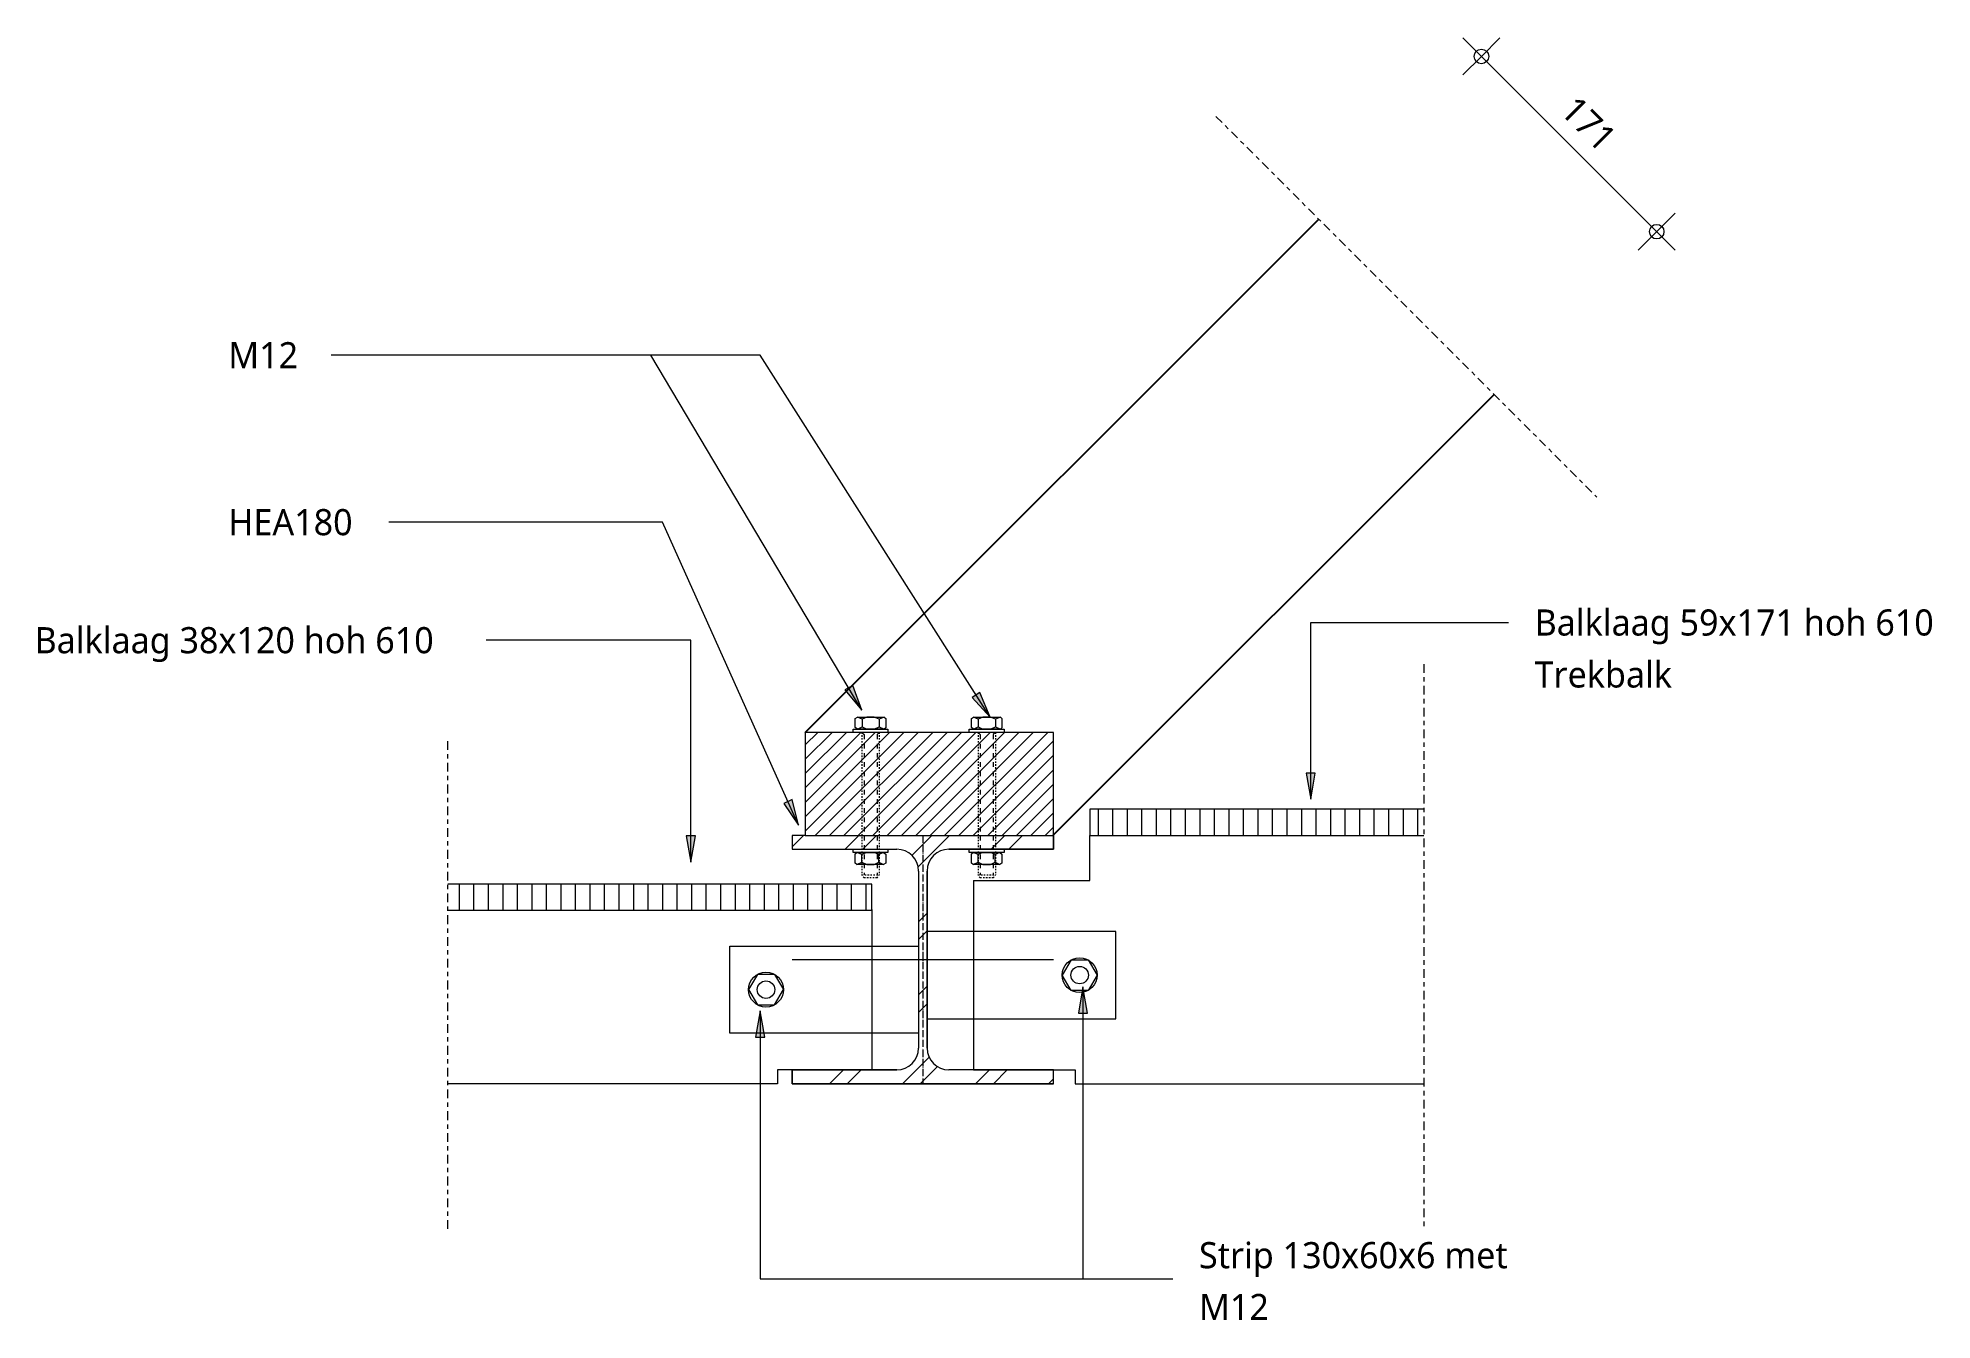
# Model space of a CAD drawing. Header units: millimetres. Extents: x -14163 to 55687, y -143 to 37302.
# Drawn here: x 12380 to 13684, y 4454 to 5337 of the extents above; entities that cross this region are included whole.
import ezdxf

# ---------------------------------------------------------------- set-up
doc = ezdxf.new("R2010")
doc.units = ezdxf.units.MM
for name, pattern in [('Dash', [6.35, 3.175, -3.175]), ('MV_center', [15, 6, -3, 3, -3]), ('MV_hartlijn_staal', [6.6, 5, -0.8, 0, -0.8]), ('Streep 1_1', [2, 1, -1])]:
    doc.linetypes.add(name, pattern=pattern)
for name, color, linetype, lineweight in [('A-ANNO-DIMS', 211, 'Continuous', 13), ('A-ANNO-DIMS-10', 211, 'Continuous', 13), ('A-DETL', 90, 'Continuous', 13), ('A-DETL-GENF', 92, 'Continuous', 18), ('A-DETL-GENF-HDLN', 1, 'Dash', 18), ('G-ANNO-TEXT', 231, 'Continuous', 13)]:
    doc.layers.add(name, color=color, linetype=linetype, lineweight=lineweight)
doc.styles.add('Segoe UI_2', font='segoeui.ttf', dxfattribs={"height": 18})
doc.dimstyles.new('1_8_mm', dxfattribs={"dimscale": 304.8, "dimtxt": 18.852551, "dimasz": 0.032808, "dimexe": 0.059055, "dimexo": 0.0625, "dimgap": 0.016404, "dimtad": 1, "dimdec": 0, "dimzin": 0, "dimdsep": 46, "dimtxsty": 'Segoe UI_2', "dimblk1": 'DOTBLANK', "dimblk2": 'DOTBLANK', "dimsah": 1, "dimcen": 0.09, "dimdle": 0.059055, "dimazin": 0, "dimtfac": 1, "dimtdec": 4, "dimtix": 1, "dimtmove": 0, "dimatfit": 3, "dimfxl": 0.059055, "dimfxlon": 1, "dimtvp": 1, "dimtfill": 1, "dimtolj": 1, "dimtzin": 0, "dimarcsym": 2})
pattern_1 = [(90, (0, 0), (-10, 6e-16), [])]

msp = doc.modelspace()

# ---------------------------------------------------------------- texts
at = {"layer": 'G-ANNO-TEXT', "color": 7, "char_height": 18, "attachment_point": 1, "style": 'Segoe UI_2'}
for s, insert, width in [('M12', (12510.8, 5127.3), 64.135), ('HEA180', (12510.8, 5012.3), 112.236), ('Balklaag 59x171 hoh 610', (13410.4, 4943.2), 355.148), ('Balklaag 38x120 hoh 610', (12377.4, 4931), 355.148), ('Trekbalk', (13410.4, 4907.4), 120.253), ('Strip 130x60x6 met ', (13179.3, 4507.4), 282.996), ('M12', (13179.3, 4471.7), 64.135)]:
    msp.add_mtext(s, dxfattribs=dict(at, insert=insert, width=width))

# ---------------------------------------------------------------- blocks, each defined once
blk = doc.blocks.new('28 Staalprofielen- IPE_HEA_HEB 2d - HEA180-3530712-Details Constructie')
at = {"layer": 'A-DETL-GENF', "lineweight": 13}
h = blk.add_hatch(dxfattribs=at)
h.set_pattern_fill('FP_258', color=256, style=0, pattern_type=2)
h.set_pattern_definition([(45, (-12989.147, -4702.023), (-25.14472, 25.14472), []), (45, (-12989.147, -4663.923), (-25.14472, 25.14472), [])])
h.paths.add_polyline_path([(90, -85.5), (90, -76), (18, -76), (14.1, -75.5), (10.5, -74), (7.4, -71.6), (5, -68.5), (3.5, -64.9), (3, -61), (3, 61), (3.5, 64.9), (5, 68.5), (7.4, 71.6), (10.5, 74), (14.1, 75.5), (18, 76), (90, 76), (90, 85.5), (-90, 85.5), (-90, 76), (-18, 76), (-14.1, 75.5), (-10.5, 74), (-7.4, 71.6), (-5, 68.5), (-3.5, 64.9), (-3, 61), (-3, -61), (-3.5, -64.9), (-5, -68.5), (-7.4, -71.6), (-10.5, -74), (-14.1, -75.5), (-18, -76), (-90, -76), (-90, -85.5)])
at = {"layer": 'A-DETL-GENF'}
for p, q in [((-81, 85.5), (-90, 85.5)), ((-90, 85.5), (-90, 76)), ((-81, 85.5), (-90, 85.5)), ((-90, 85.5), (-90, 76)), ((90, 76), (90, 85.5)), ((90, 85.5), (90, 76)), ((-90, 76), (-18, 76)), ((-90, 76), (-18, 76)), ((18, 76), (90, 76)), ((90, 76), (18, 76)), ((-3, 61), (-3, -61)), ((-3, 61), (-3, -61)), ((3, -61), (3, 61)), ((3, 61), (3, -61)), ((-90, 0), (90, 0)), ((-18, -76), (-90, -76)), ((-90, -76), (-90, -85.5)), ((-90, -85.5), (-90, -76)), ((-90, -76), (-18, -76)), ((90, -76), (18, -76)), ((90, -76), (18, -76)), ((90, -85.5), (90, -76)), ((90, -85.5), (90, -76)), ((-90, -85.5), (90, -85.5)), ((90, -85.5), (-90, -85.5))]:
    blk.add_line(p, q, dxfattribs=at)
at = {"layer": 'A-DETL-GENF', "linetype": 'MV_hartlijn_staal', "lineweight": 13}
blk.add_line((0, 85.5), (0, -85.5), dxfattribs=at)
at = {"layer": 'A-DETL-GENF'}
for centre, start, end in [((-18, 61), 0, 90), ((-18, 61), 360, 90), ((18, 61), 90, 180), ((18, 61), 90, 180), ((-18, -61), 270, 0), ((-18, -61), 270, 0), ((18, -61), 180, 270), ((18, -61), 180, 270)]:
    blk.add_arc(centre, 15, start, end, dxfattribs=at)
blk = doc.blocks.new('NLRS_00_DI_maskeer - Type 1-4260551-Details Constructie')
at = {"layer": 'A-DETL-GENF', "linetype": 'MV_center'}
blk.add_line((237.5, 0), (-100, 0), dxfattribs=at)
blk = doc.blocks.new('NLRS_00_DI_maskeer - Type 1-4234837-Details Constructie')
at = {"layer": 'A-DETL-GENF', "linetype": 'MV_center'}
blk.add_line((-100, 0), (289, 0), dxfattribs=at)
blk = doc.blocks.new('NLRS_00_DI_maskeer - Type 1-4260717-Details Constructie')
at = {"layer": 'A-DETL-GENF', "linetype": 'MV_center'}
blk.add_line((-100, 0), (270.8, 0), dxfattribs=at)
blk = doc.blocks.new('28 bout met ring boven 2d - M12 met ring-3581038-Details Constructie')
at = {"layer": 'A-DETL-GENF', "lineweight": 5}
for p, q in [((-5.8, 10.5), (-12, 0)), ((5.8, 10.5), (-5.8, 10.5)), ((5.8, 10.5), (12, 0)), ((5.8, -10.5), (12, 0)), ((-12, 0), (-5.8, -10.5)), ((-5.8, -10.5), (5.8, -10.5))]:
    blk.add_line(p, q, dxfattribs=at)
for radius in [12, 6]:
    blk.add_circle((0, 0), radius, dxfattribs=at)
blk = doc.blocks.new('28 bout met ring boven 2d - M12 met ring-4425067-Details Constructie')
at = {"layer": 'A-DETL-GENF', "lineweight": 5}
for p, q in [((-12, 0), (-5.8, 10.5)), ((-5.8, -10.5), (-12, 0)), ((-5.8, 10.5), (5.8, 10.5)), ((5.8, 10.5), (12, 0)), ((5.8, -10.5), (12, 0)), ((5.8, -10.5), (-5.8, -10.5))]:
    blk.add_line(p, q, dxfattribs=at)
for radius in [12, 6]:
    blk.add_circle((0, 0), radius, dxfattribs=at)
blk = doc.blocks.new('00 bout_moer - M12-4299283-Details Constructie')
at = {"layer": 'A-DETL-GENF'}
for p, q in [((-10.5, 9.4), (-9.5, 10.5)), ((-10.5, 9.4), (-9, 6)), ((-10.5, -9), (-10.5, 9.4)), ((-9, 6), (-10.5, 2.6)), ((-10.5, 2.6), (-10.5, -2.6)), ((-9.5, 10.5), (-3.2, 10.5)), ((-9, 6), (-3.8, 6)), ((-2.2, 2.6), (-3.8, 6)), ((-3.8, 6), (-2.2, 9.4)), ((-3.2, 10.5), (-2.2, 9.4)), ((-2.2, 0), (-2.2, 12)), ((-2.2, 12), (0, 12)), ((-2.2, 9.4), (-2.2, 0)), ((-2.2, -2.6), (-2.2, 2.6)), ((-2.2, -12), (-2.2, 0)), ((-2.2, 0), (-2.2, -9)), ((0, 12), (0, -12)), ((80.5, -12), (80.5, 12)), ((80.5, 12), (82.7, 12)), ((82.7, 12), (82.7, 0)), ((82.7, 9), (83.9, 10.5)), ((82.7, 0), (82.7, 9)), ((82.7, 9), (84.2, 5.8)), ((84.2, 5.8), (82.7, 2.6)), ((82.7, 2.6), (82.7, -2.6)), ((82.7, -9.4), (82.7, 0)), ((82.7, 0), (82.7, -12)), ((83.9, 10.5), (90, 10.5)), ((89.5, 5.8), (84.2, 5.8)), ((89.5, 5.8), (91, 9)), ((91, 2.6), (89.5, 5.8)), ((90, 10.5), (91, 9)), ((91, 9), (91, -9.4)), ((91, -2.6), (91, 2.6)), ((-10.5, -2.6), (-9, -5.8)), ((-9, -5.8), (-10.5, -9)), ((-9.5, -10.5), (-10.5, -9)), ((-3.4, -10.5), (-9.5, -10.5)), ((-9, -5.8), (-3.8, -5.8)), ((-3.8, -5.8), (-2.2, -2.6)), ((-2.2, -9), (-3.8, -5.8)), ((-2.2, -9), (-3.4, -10.5)), ((0, -12), (-2.2, -12)), ((82.7, -12), (80.5, -12)), ((82.7, -2.6), (84.2, -6)), ((84.2, -6), (82.7, -9.4)), ((83.7, -10.5), (82.7, -9.4)), ((90, -10.5), (83.7, -10.5)), ((89.5, -6), (84.2, -6)), ((89.5, -6), (91, -2.6)), ((91, -9.4), (89.5, -6)), ((91, -9.4), (90, -10.5))]:
    blk.add_line(p, q, dxfattribs=at)
at = {"layer": 'A-DETL-GENF', "linetype": 'Streep 1_1', "lineweight": 13}
for p, q in [((0, 6), (98.2, 6)), ((100.2, 4.5), (98.2, 6)), ((98.2, -6), (98.2, 6)), ((100.2, 4.5), (100.2, -4.5)), ((0, -6), (98.2, -6)), ((100.2, -4.5), (98.2, -6))]:
    blk.add_line(p, q, dxfattribs=at)
at = {"layer": 'A-DETL-GENF-HDLN'}
for p, q in [((0, 6), (1.5, 4.5)), ((0, 6), (0, -6)), ((1.5, 4.5), (98.2, 4.5)), ((0, -6), (1.5, -4.5)), ((1.5, -4.5), (98.2, -4.5))]:
    blk.add_line(p, q, dxfattribs=at)
blk = doc.blocks.new('DIMBLOCK361-Details Constructie')
at = {"layer": 'A-ANNO-DIMS-10'}
for p, q in [((13507.3, 5190.6), (13361, 5336.9)), ((13373.8, 5324.1), (13386.5, 5336.9)), ((13373.8, 5324.1), (13361, 5311.4)), ((13494.5, 5203.4), (13507.3, 5216.1)), ((13494.5, 5203.4), (13481.8, 5190.6))]:
    blk.add_line(p, q, dxfattribs=at)
for centre in [(13373.8, 5324.1), (13494.5, 5203.4)]:
    blk.add_circle(centre, 5, dxfattribs=at)
at = {"layer": 'A-ANNO-DIMS-10', "color": 0, "insert": (13439.8, 5298.4), "char_height": 18, "width": 49.359, "attachment_point": 1, "rotation": 315, "line_spacing_factor": 1.142579, "style": 'Segoe UI_2', "bg_fill": 3, "box_fill_scale": 1.25, "bg_fill_color": 9, "bg_fill_true_color": 13158600, "bg_fill_transparency": 0}
blk.add_mtext('171', dxfattribs=at)
blk = doc.blocks.new('_DotBlank')
at = {"color": 0, "linetype": 'ByBlock', "lineweight": -2}
blk.add_line((-0.5, 0), (-1, 0), dxfattribs=at)
blk.add_circle((0, 0), 0.5, dxfattribs=at)

# ---------------------------------------------------------------- hatches: boundary and pattern name
at = {"layer": 'A-DETL-GENF', "lineweight": 13}
h = msp.add_hatch(dxfattribs=at)
h.set_pattern_fill('FP_120', color=250, style=0, pattern_type=2)
h.set_pattern_definition([(45, (0, 0), (-4.9497475, 4.9497475), [])])
h.paths.add_polyline_path([(13079.1, 4787.5), (13079.1, 4858.5), (12908.1, 4858.5), (12908.1, 4787.5)])
h = msp.add_hatch(dxfattribs=at)
h.set_pattern_fill('FP_121', color=254, style=0, pattern_type=2)
h.set_pattern_definition(pattern_1)
h.paths.add_polyline_path([(13104.1, 4787.5), (13334.1, 4787.5), (13334.1, 4805.5), (13104.1, 4805.5)])
h = msp.add_hatch(dxfattribs=at)
h.set_pattern_fill('FP_121', color=254, style=0, pattern_type=2)
h.set_pattern_definition(pattern_1)
h.paths.add_polyline_path([(12954.1, 4736), (12954.1, 4754), (12662.1, 4754), (12662.1, 4736)])
at = {"layer": 'G-ANNO-TEXT'}
for points in [[(12947.2, 4873.9), (12940.8, 4890.9), (12935.3, 4887.7)], [(13035.4, 4869), (13028.4, 4885.9), (13023.1, 4882.5)], [(13256.2, 4812.4), (13259.3, 4830.4), (13253, 4830.4)], [(12903.5, 4794.5), (12899.1, 4812.2), (12893.3, 4809.6)], [(12829.3, 4769.2), (12832.5, 4787.2), (12826.2, 4787.2)], [(13099.4, 4683.2), (13096.2, 4665.2), (13102.5, 4665.2)], [(12877.1, 4666.6), (12873.9, 4648.6), (12880.2, 4648.6)]]:
    msp.add_hatch(color=7, dxfattribs=at).paths.add_polyline_path(points)

# ---------------------------------------------------------------- linework, layer by layer
at = {"layer": 'A-DETL', "lineweight": 25}
for p, q in [((12908.1, 4858.5), (13261.7, 5212.1)), ((13078.7, 4787.5), (13382.5, 5091.3))]:
    msp.add_line(p, q, dxfattribs=at)
at = {"layer": 'A-DETL', "lineweight": 18}
for p, q in [((13079.1, 4858.5), (12908.1, 4858.5)), ((12908.1, 4858.5), (12908.1, 4787.5)), ((13079.1, 4787.5), (13079.1, 4858.5)), ((13334.1, 4805.5), (13104.1, 4805.5)), ((13104.1, 4805.5), (13104.1, 4787.5)), ((12908.1, 4787.5), (13079.1, 4787.5)), ((13104.1, 4787.5), (13334.1, 4787.5)), ((13104.1, 4787.5), (13334.1, 4787.5)), ((13104.1, 4756.5), (13104.1, 4787.5)), ((12954.1, 4754), (12662.1, 4754)), ((12954.1, 4736), (12954.1, 4754)), ((13024.1, 4756.5), (13024.1, 4626)), ((13024.1, 4756.5), (13104.1, 4756.5)), ((12662.1, 4736), (12954.1, 4736)), ((12954.1, 4736.5), (12954.1, 4626)), ((12856.1, 4711.3), (12986.1, 4711.3)), ((12856.1, 4651.3), (12856.1, 4711.3)), ((12986.1, 4711.3), (12986.1, 4651.3)), ((12992.1, 4721.3), (12992.1, 4661.3)), ((13122.1, 4721.3), (12992.1, 4721.3)), ((13122.1, 4661.3), (13122.1, 4721.3)), ((12992.1, 4661.3), (13122.1, 4661.3)), ((12986.1, 4651.3), (12856.1, 4651.3)), ((12954.1, 4626), (12889.1, 4626)), ((12889.1, 4626), (12889.1, 4616.5)), ((13024.1, 4626), (13094.1, 4626)), ((13094.1, 4626), (13094.1, 4616.5)), ((12889.1, 4616.5), (12662.1, 4616.5)), ((13094.1, 4616.5), (13334.1, 4616.5))]:
    msp.add_line(p, q, dxfattribs=at)
at = {"layer": 'G-ANNO-TEXT', "color": 250}
for p, q in [((12582.4, 5118.3), (12581.7, 5118.3)), ((12877.1, 5118.3), (12582.4, 5118.3)), ((12801.8, 5118.3), (12582.4, 5118.3)), ((12947.2, 4873.9), (12801.8, 5118.3)), ((13035.4, 4869), (12877.1, 5118.3)), ((12622.1, 5003.3), (12621.4, 5003.3)), ((12809.8, 5003.3), (12622.1, 5003.3)), ((12903.5, 4794.5), (12809.8, 5003.3)), ((13256.2, 4934.2), (13392.4, 4934.2)), ((13256.2, 4812.4), (13256.2, 4934.2)), ((12829.3, 4922), (12688.4, 4922)), ((12829.3, 4769.2), (12829.3, 4922)), ((12940.8, 4890.9), (12935.3, 4887.7)), ((12935.3, 4887.7), (12947.2, 4873.9)), ((12947.2, 4873.9), (12940.8, 4890.9)), ((13028.4, 4885.9), (13023.1, 4882.5)), ((13023.1, 4882.5), (13035.4, 4869)), ((13035.4, 4869), (13028.4, 4885.9)), ((13259.3, 4830.4), (13253, 4830.4)), ((13253, 4830.4), (13256.2, 4812.4)), ((13256.2, 4812.4), (13259.3, 4830.4)), ((12899.1, 4812.2), (12893.3, 4809.6)), ((12893.3, 4809.6), (12903.5, 4794.5)), ((12903.5, 4794.5), (12899.1, 4812.2)), ((12832.5, 4787.2), (12826.2, 4787.2)), ((12826.2, 4787.2), (12829.3, 4769.2)), ((12829.3, 4769.2), (12832.5, 4787.2)), ((13099.4, 4683.2), (13096.2, 4665.2)), ((13102.5, 4665.2), (13099.4, 4683.2)), ((13099.4, 4683.2), (13099.4, 4482.1)), ((12877.1, 4666.6), (12873.9, 4648.6)), ((12880.2, 4648.6), (12877.1, 4666.6)), ((12877.1, 4666.6), (12877.1, 4482.1)), ((13096.2, 4665.2), (13102.5, 4665.2)), ((12873.9, 4648.6), (12880.2, 4648.6)), ((12877.1, 4482.1), (13161.3, 4482.1)), ((13099.4, 4482.1), (13161.3, 4482.1))]:
    msp.add_line(p, q, dxfattribs=at)

# ---------------------------------------------------------------- block references
at = {"layer": 'A-DETL-GENF', "linetype": 'MV_center'}
for name, p, rotation in [('NLRS_00_DI_maskeer - Type 1-4260717-Details Constructie', (13261.7, 5212.1), 315), ('NLRS_00_DI_maskeer - Type 1-4234837-Details Constructie', (13334.1, 4805.5), 270), ('NLRS_00_DI_maskeer - Type 1-4260551-Details Constructie', (12662.1, 4754), 270)]:
    msp.add_blockref(name, p, dxfattribs=dict(at, rotation=rotation))
at = {"layer": 'A-DETL-GENF', "rotation": 270.0000000000002}
for p in [(12953.1, 4858.5), (13033.1, 4858.5)]:
    msp.add_blockref('00 bout_moer - M12-4299283-Details Constructie', p, dxfattribs=at)
at = {"layer": 'A-DETL-GENF'}
msp.add_blockref('28 Staalprofielen- IPE_HEA_HEB 2d - HEA180-3530712-Details Constructie', (12989.1, 4702), dxfattribs=at)
at = {"layer": 'A-DETL-GENF', "lineweight": 5, "rotation": 180}
msp.add_blockref('28 bout met ring boven 2d - M12 met ring-4425067-Details Constructie', (13097.1, 4691.3), dxfattribs=at)
at = {"layer": 'A-DETL-GENF', "lineweight": 5}
msp.add_blockref('28 bout met ring boven 2d - M12 met ring-3581038-Details Constructie', (12881.1, 4681.3), dxfattribs=at)

msp.set_redraw_order([(e.dxf.handle, doc.entitydb.next_handle()) for e in msp.query("TEXT MTEXT ATTDEF DIMENSION ARC_DIMENSION")])  # texts and dimensions are drawn at this point

# ---------------------------------------------------------------- next in the draw order: dimensions: what is measured, and where the dimension line sits
at = {"layer": 'A-ANNO-DIMS'}
dim = msp.add_linear_dim(base=(13373.8, 5324.1), p1=(13481.8, 5190.6), p2=(13361, 5311.4), angle=315, dimstyle='1_8_mm', override={"dimpost": '<>', "dimfxl": 170.797827}, dxfattribs=at)
dim.commit()
dim.dimension.update_dxf_attribs({"geometry": 'DIMBLOCK361-Details Constructie', "text_midpoint": (13444.2, 5273.8)})

doc.saveas('drawing.dxf')
